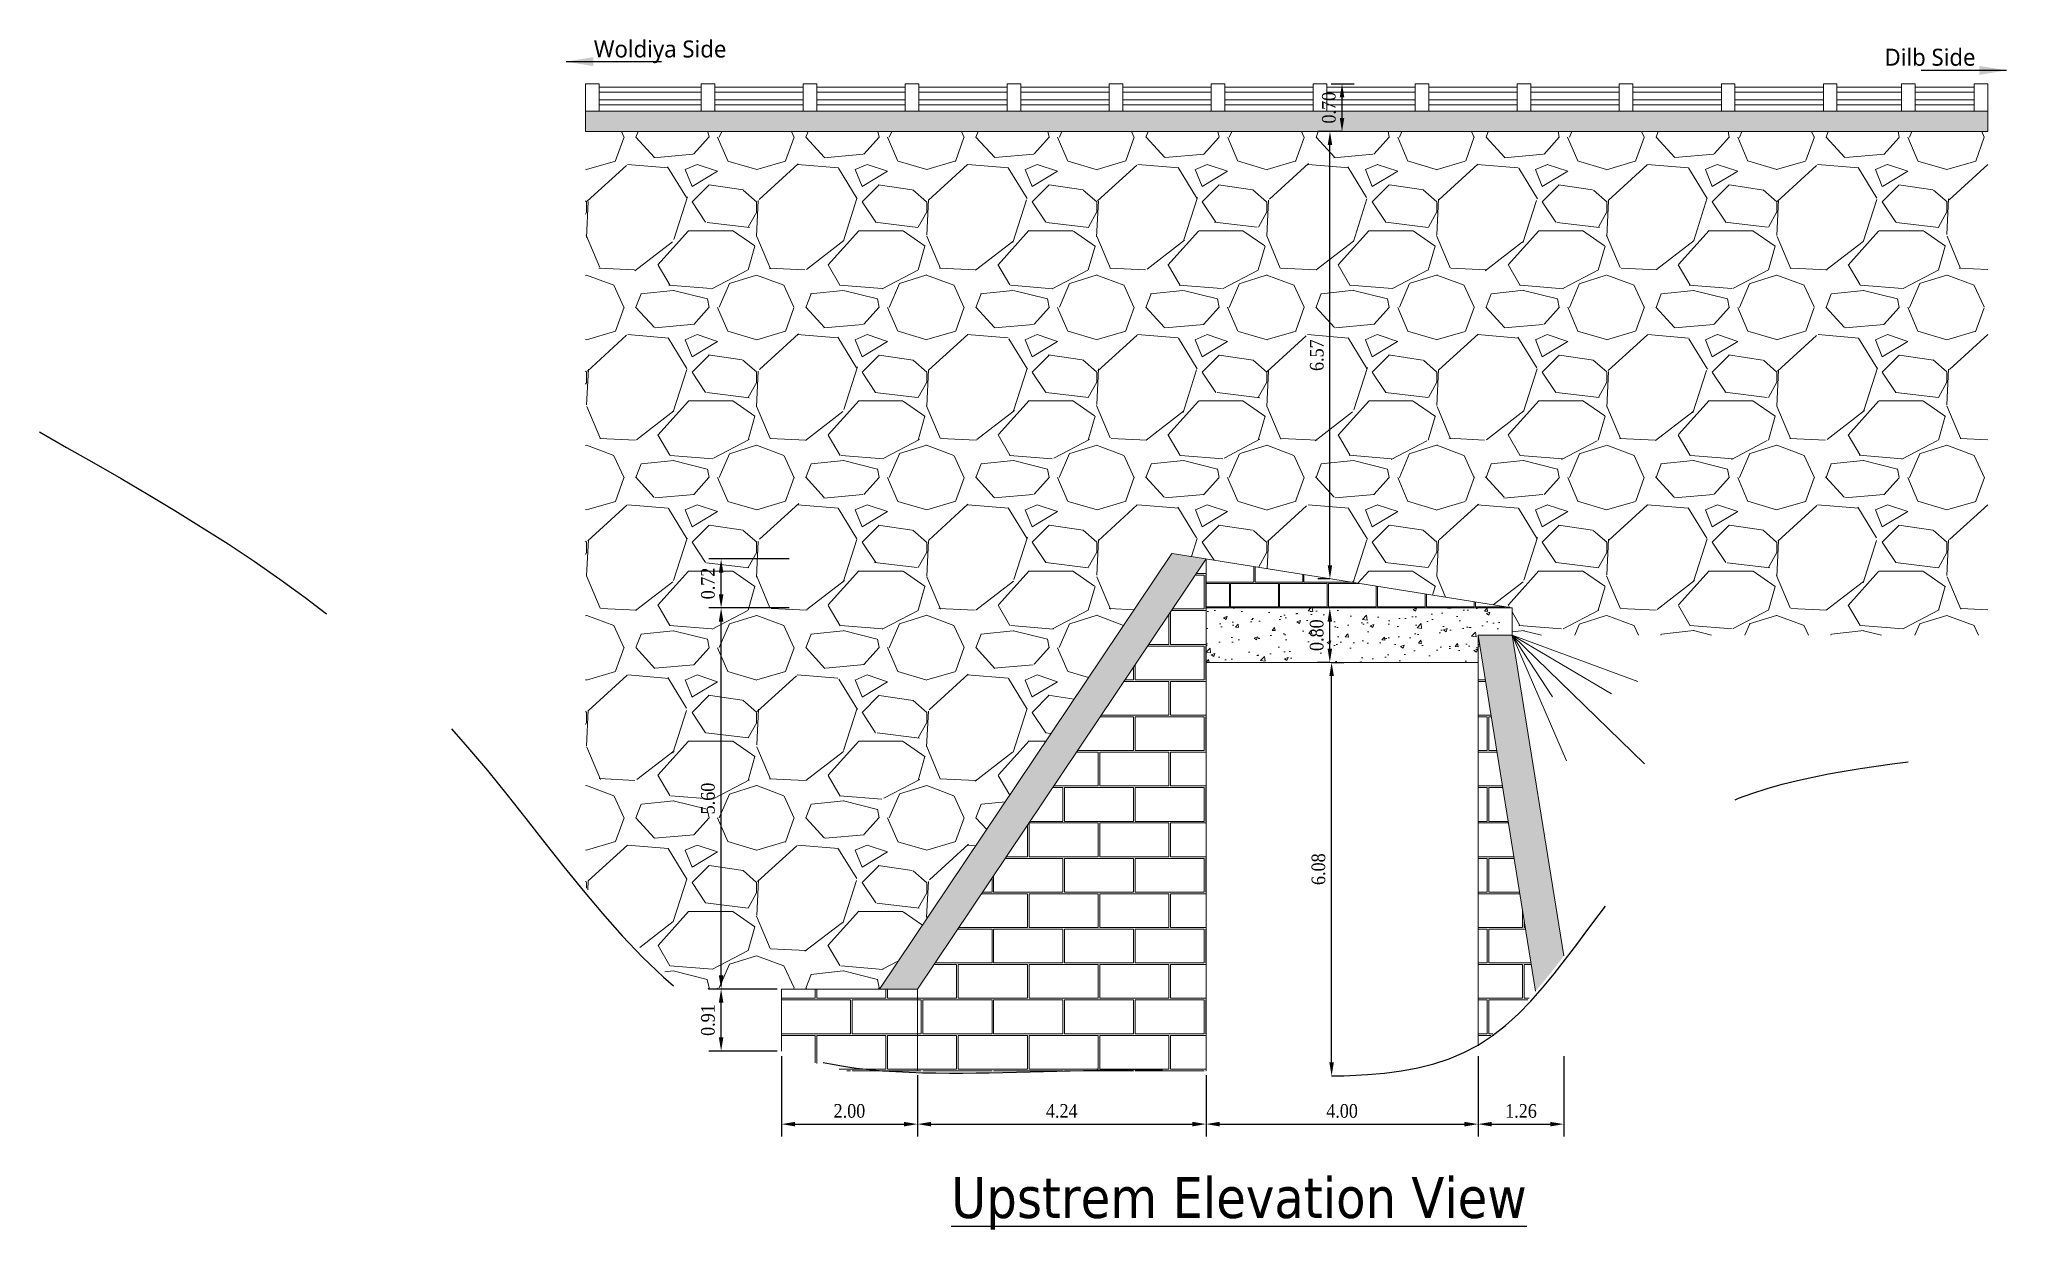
# Model space of a CAD drawing. Header units: inches. Extents: x 56 to 253, y -21 to 141.
# Drawn here: x 222.84 to 251.77, y 31.67 to 49.16 of the extents above; entities that cross this region are included whole.
import ezdxf

# ---------------------------------------------------------------- set-up
doc = ezdxf.new("R2010")
doc.units = ezdxf.units.IN
doc.header["$MEASUREMENT"] = 0
doc.linetypes.add('HIDDEN', pattern=[0.375, 0.25, -0.125])
for name, color, linetype, lineweight in [('dima', 7, 'Continuous', 0), ('hach', 251, 'Continuous', 0), ('hand wall', 5, 'Continuous', 9), ('text', 1, 'Continuous', 0), ('wall', 4, 'Continuous', 13)]:
    doc.layers.add(name, color=color, linetype=linetype, lineweight=lineweight)
doc.layers.add('Ground', color=3, linetype='Continuous')
doc.layers.add('TEXT2', color=7, linetype='Continuous')
doc.styles.get("Standard").update_dxf_attribs({"font": 'GARA.TTF'})
doc.dimstyles.get("Standard").update_dxf_attribs({"dimtxt": 0.2, "dimasz": 0.2, "dimexe": 0.18, "dimexo": 0.0625, "dimgap": 0.09, "dimtad": 1, "dimzin": 0, "dimdsep": 46, "dimtxsty": 'Standard', "dimcen": 0.09, "dimclrd": 253, "dimclre": 21, "dimadec": 0, "dimazin": 0, "dimtfac": 1, "dimtix": 1, "dimtofl": 0, "dimtmove": 0, "dimatfit": 3, "dimfxl": 1, "dimfxlon": 1, "dimtolj": 1, "dimtzin": 0, "dimarcsym": 0})

msp = doc.modelspace()

# ---------------------------------------------------------------- texts
at = {"layer": 'text', "char_height": 0.25, "width": 5.136595778254399, "attachment_point": 1}
for s, insert in [('{\\fSegoe UI|b0|i0|c0|p34;Woldiya Side}', (230.9971745368019, 49.14244494370744)), ('{\\fSegoe UI|b0|i0|c0|p34;Dilb Side}', (249.9736854369821, 49.02141947981843))]:
    msp.add_mtext(s, dxfattribs=dict(at, insert=insert))
at = {"layer": 'TEXT2', "insert": (236.2494658291737, 32.44203595792371), "char_height": 0.6, "width": 10.53104390392349, "attachment_point": 1}
msp.add_mtext('{\\fTahoma|b0|i0|c0|p34;\\LUpstrem Elevation View}', dxfattribs=at)

# ---------------------------------------------------------------- blocks, each defined once
blk = doc.blocks.new('*D23')
at = {"layer": 'Defpoints', "color": 0}
for p in [(233.7547489331983, 34.29504920578965), (235.7547489331983, 34.00470017590914), (235.7547489331983, 33.22077554765553)]:
    blk.add_point(p, dxfattribs=at)
at = {"layer": 'dima', "color": 21, "lineweight": -2}
for p, q in [((233.7547489331983, 34.22077554765553), (233.7547489331983, 33.04077554765554)), ((235.7547489331983, 33.94220017590914), (235.7547489331983, 33.04077554765554))]:
    blk.add_line(p, q, dxfattribs=at)
at = {"layer": 'dima', "color": 253, "lineweight": -2}
blk.add_line((233.9547489331983, 33.22077554765553), (235.5547489331983, 33.22077554765553), dxfattribs=at)
at = {"layer": 'dima', "color": 253}
for points in [[(233.9547489331983, 33.25410888098887), (233.9547489331983, 33.1874422143222), (233.7547489331983, 33.22077554765553)], [(235.5547489331983, 33.25410888098887), (235.5547489331983, 33.1874422143222), (235.7547489331983, 33.22077554765553)]]:
    blk.add_solid(points, dxfattribs=at)
at = {"layer": 'dima', "color": 0, "insert": (234.7547489331983, 33.41300935256991), "char_height": 0.2, "attachment_point": 5}
blk.add_mtext('\\A1;2.00', dxfattribs=at)
blk = doc.blocks.new('*D24')
at = {"layer": 'Defpoints', "color": 0}
for p in [(235.7547489331983, 34.00470017590914), (239.9973896203176, 34.00470017590914), (239.9973896203176, 33.22077554765553)]:
    blk.add_point(p, dxfattribs=at)
at = {"layer": 'dima', "color": 21, "lineweight": -2}
for p, q in [((235.7547489331983, 33.94220017590914), (235.7547489331983, 33.04077554765554)), ((239.9973896203176, 33.94220017590914), (239.9973896203176, 33.04077554765554))]:
    blk.add_line(p, q, dxfattribs=at)
at = {"layer": 'dima', "color": 253, "lineweight": -2}
blk.add_line((235.9547489331983, 33.22077554765553), (239.7973896203177, 33.22077554765553), dxfattribs=at)
at = {"layer": 'dima', "color": 253}
for points in [[(235.9547489331983, 33.25410888098887), (235.9547489331983, 33.1874422143222), (235.7547489331983, 33.22077554765553)], [(239.7973896203177, 33.25410888098887), (239.7973896203177, 33.1874422143222), (239.9973896203176, 33.22077554765553)]]:
    blk.add_solid(points, dxfattribs=at)
at = {"layer": 'dima', "color": 0, "insert": (237.876069276758, 33.41293489240609), "char_height": 0.2, "attachment_point": 5}
blk.add_mtext('\\A1;4.24', dxfattribs=at)
blk = doc.blocks.new('*D25')
at = {"layer": 'Defpoints', "color": 0}
for p in [(243.9973896203176, 34.3824815207004), (239.9973896203176, 34.00470017590914), (243.9973896203176, 33.22077554765553)]:
    blk.add_point(p, dxfattribs=at)
at = {"layer": 'dima', "color": 21, "lineweight": -2}
for p, q in [((243.9973896203176, 34.22077554765553), (243.9973896203176, 33.04077554765554)), ((239.9973896203176, 33.94220017590914), (239.9973896203176, 33.04077554765554))]:
    blk.add_line(p, q, dxfattribs=at)
at = {"layer": 'dima', "color": 253, "lineweight": -2}
blk.add_line((240.1973896203176, 33.22077554765553), (243.7973896203176, 33.22077554765553), dxfattribs=at)
at = {"layer": 'dima', "color": 253}
for points in [[(240.1973896203176, 33.25410888098887), (240.1973896203176, 33.1874422143222), (239.9973896203176, 33.22077554765553)], [(243.7973896203176, 33.25410888098887), (243.7973896203176, 33.1874422143222), (243.9973896203176, 33.22077554765553)]]:
    blk.add_solid(points, dxfattribs=at)
at = {"layer": 'dima', "color": 0, "insert": (241.9973896203176, 33.41300935256991), "char_height": 0.2, "attachment_point": 5}
blk.add_mtext('\\A1;4.00', dxfattribs=at)
blk = doc.blocks.new('*D26')
at = {"layer": 'Defpoints', "color": 0}
for p in [(245.2596530626628, 35.6924445253668), (243.9973896203176, 34.3824815207004), (245.2596530626628, 33.22077554765553)]:
    blk.add_point(p, dxfattribs=at)
at = {"layer": 'dima', "color": 21, "lineweight": -2}
for p, q in [((243.9973896203176, 34.22077554765553), (243.9973896203176, 33.04077554765554)), ((245.2596530626628, 34.22077554765553), (245.2596530626628, 33.04077554765554))]:
    blk.add_line(p, q, dxfattribs=at)
at = {"layer": 'dima', "color": 253, "lineweight": -2}
blk.add_line((244.1973896203176, 33.22077554765553), (245.0596530626628, 33.22077554765553), dxfattribs=at)
at = {"layer": 'dima', "color": 253}
for points in [[(244.1973896203176, 33.25410888098887), (244.1973896203176, 33.1874422143222), (243.9973896203176, 33.22077554765553)], [(245.0596530626628, 33.25410888098887), (245.0596530626628, 33.1874422143222), (245.2596530626628, 33.22077554765553)]]:
    blk.add_solid(points, dxfattribs=at)
at = {"layer": 'dima', "color": 0, "insert": (244.6285213414902, 33.41293489240609), "char_height": 0.2, "attachment_point": 5}
blk.add_mtext('\\A1;1.26', dxfattribs=at)
blk = doc.blocks.new('*D27')
at = {"layer": 'Defpoints', "color": 0}
for p in [(241.8180155230456, 40.00470017590914), (241.8439854341001, 40.00470017590914), (241.8180155230456, 33.92843589685685)]:
    blk.add_point(p, dxfattribs=at)
at = {"layer": 'dima', "color": 21, "lineweight": -2}
for p, q in [((241.8439854341001, 40.00470017590914), (242.0239854341001, 40.00470017590914)), ((241.8439854341001, 33.92843589685685), (242.0239854341001, 33.92843589685685))]:
    blk.add_line(p, q, dxfattribs=at)
at = {"layer": 'dima', "color": 253, "lineweight": -2}
blk.add_line((241.8439854341001, 34.12843589685686), (241.8439854341001, 39.80470017590913), dxfattribs=at)
at = {"layer": 'dima', "color": 253}
for points in [[(241.8106521007668, 39.80470017590913), (241.8773187674334, 39.80470017590913), (241.8439854341001, 40.00470017590914)], [(241.8106521007668, 34.12843589685686), (241.8773187674334, 34.12843589685686), (241.8439854341001, 33.92843589685685)]]:
    blk.add_solid(points, dxfattribs=at)
at = {"layer": 'dima', "color": 0, "insert": (241.6517516291857, 36.96656803638304), "char_height": 0.2, "attachment_point": 5, "rotation": 90}
blk.add_mtext('\\A1;6.08', dxfattribs=at)
blk = doc.blocks.new('*D28')
at = {"layer": 'Defpoints', "color": 0}
for p in [(241.8180155230456, 40.80470017590913), (241.8805155230456, 40.80470017590913), (241.8805155230456, 40.00470017590914)]:
    blk.add_point(p, dxfattribs=at)
at = {"layer": 'dima', "color": 21, "lineweight": -2}
for p, q in [((241.8180155230456, 40.80470017590913), (241.6380155230456, 40.80470017590913)), ((241.8180155230456, 40.00470017590914), (241.6380155230456, 40.00470017590914))]:
    blk.add_line(p, q, dxfattribs=at)
at = {"layer": 'dima', "color": 253, "lineweight": -2}
blk.add_line((241.8180155230456, 40.20470017590914), (241.8180155230456, 40.60470017590913), dxfattribs=at)
at = {"layer": 'dima', "color": 253}
for points in [[(241.7846821897123, 40.60470017590913), (241.8513488563789, 40.60470017590913), (241.8180155230456, 40.80470017590913)], [(241.7846821897123, 40.20470017590914), (241.8513488563789, 40.20470017590914), (241.8180155230456, 40.00470017590914)]]:
    blk.add_solid(points, dxfattribs=at)
at = {"layer": 'dima', "color": 0, "insert": (241.6257817181312, 40.40470017590918), "char_height": 0.2, "attachment_point": 5, "rotation": 90}
blk.add_mtext('\\A1;0.80', dxfattribs=at)
blk = doc.blocks.new('*D30')
at = {"layer": 'Defpoints', "color": 0}
for p in [(232.8678286416412, 35.20470017590913), (233.7547489331983, 35.20470017590913), (233.7547489331983, 34.29504920578965)]:
    blk.add_point(p, dxfattribs=at)
at = {"layer": 'dima', "color": 21, "lineweight": -2}
for p, q in [((233.6922489331983, 35.20470017590913), (232.6878286416411, 35.20470017590913)), ((233.6922489331983, 34.29504920578965), (232.6878286416411, 34.29504920578965))]:
    blk.add_line(p, q, dxfattribs=at)
at = {"layer": 'dima', "color": 253, "lineweight": -2}
blk.add_line((232.8678286416412, 34.49504920578966), (232.8678286416412, 35.00470017590913), dxfattribs=at)
at = {"layer": 'dima', "color": 253}
for points in [[(232.8344953083078, 35.00470017590913), (232.9011619749745, 35.00470017590913), (232.8678286416412, 35.20470017590913)], [(232.8344953083078, 34.49504920578966), (232.9011619749745, 34.49504920578966), (232.8678286416412, 34.29504920578965)]]:
    blk.add_solid(points, dxfattribs=at)
at = {"layer": 'dima', "color": 0, "insert": (232.6755948367268, 34.74987469084942), "char_height": 0.2, "attachment_point": 5, "rotation": 90}
blk.add_mtext('\\A1;0.91', dxfattribs=at)
blk = doc.blocks.new('*D31')
at = {"layer": 'Defpoints', "color": 0}
for p in [(232.8678286416412, 40.80470017590913), (239.9973896203176, 40.80470017590913), (233.7547489331983, 35.20470017590913)]:
    blk.add_point(p, dxfattribs=at)
at = {"layer": 'dima', "color": 21, "lineweight": -2}
for p, q in [((233.8678286416412, 40.80470017590913), (232.6878286416411, 40.80470017590913)), ((233.6922489331983, 35.20470017590913), (232.6878286416411, 35.20470017590913))]:
    blk.add_line(p, q, dxfattribs=at)
at = {"layer": 'dima', "color": 253, "lineweight": -2}
blk.add_line((232.8678286416412, 35.40470017590913), (232.8678286416412, 40.60470017590913), dxfattribs=at)
at = {"layer": 'dima', "color": 253}
for points in [[(232.8344953083078, 40.60470017590913), (232.9011619749745, 40.60470017590913), (232.8678286416412, 40.80470017590913)], [(232.8344953083078, 35.40470017590913), (232.9011619749745, 35.40470017590913), (232.8678286416412, 35.20470017590913)]]:
    blk.add_solid(points, dxfattribs=at)
at = {"layer": 'dima', "color": 0, "insert": (232.6753714562354, 38.00470017590916), "char_height": 0.2, "attachment_point": 5, "rotation": 90}
blk.add_mtext('\\A1;5.60', dxfattribs=at)
blk = doc.blocks.new('*D32')
at = {"layer": 'Defpoints', "color": 0}
for p in [(232.8678286416412, 41.52470017590908), (239.9973896203176, 41.52470017590908), (239.9973896203176, 40.80470017590913)]:
    blk.add_point(p, dxfattribs=at)
at = {"layer": 'dima', "color": 21, "lineweight": -2}
for p, q in [((233.8678286416412, 41.52470017590908), (232.6878286416411, 41.52470017590908)), ((233.8678286416412, 40.80470017590913), (232.6878286416411, 40.80470017590913))]:
    blk.add_line(p, q, dxfattribs=at)
at = {"layer": 'dima', "color": 253, "lineweight": -2}
blk.add_line((232.8678286416412, 41.00470017590914), (232.8678286416412, 41.32470017590908), dxfattribs=at)
at = {"layer": 'dima', "color": 253}
for points in [[(232.8344953083078, 41.32470017590908), (232.9011619749745, 41.32470017590908), (232.8678286416412, 41.52470017590908)], [(232.8344953083078, 41.00470017590914), (232.9011619749745, 41.00470017590914), (232.8678286416412, 40.80470017590913)]]:
    blk.add_solid(points, dxfattribs=at)
at = {"layer": 'dima', "color": 0, "insert": (232.6755948367268, 41.16470017590915), "char_height": 0.2, "attachment_point": 5, "rotation": 90}
blk.add_mtext('\\A1;0.72', dxfattribs=at)
blk = doc.blocks.new('*D33')
at = {"layer": 'Defpoints', "color": 0}
for p in [(241.819531835482, 47.80470017590914), (241.9973896203176, 47.80470017590914), (241.819531835482, 41.23315742148284)]:
    blk.add_point(p, dxfattribs=at)
at = {"layer": 'dima', "color": 21, "lineweight": -2}
for p, q in [((241.9348896203176, 47.80470017590914), (241.639531835482, 47.80470017590914)), ((241.819531835482, 41.23315742148284), (241.639531835482, 41.23315742148284))]:
    blk.add_line(p, q, dxfattribs=at)
at = {"layer": 'dima', "color": 253, "lineweight": -2}
blk.add_line((241.819531835482, 41.43315742148285), (241.819531835482, 47.60470017590914), dxfattribs=at)
at = {"layer": 'dima', "color": 253}
for points in [[(241.7861985021487, 47.60470017590914), (241.8528651688153, 47.60470017590914), (241.819531835482, 47.80470017590914)], [(241.7861985021487, 41.43315742148285), (241.8528651688153, 41.43315742148285), (241.819531835482, 41.23315742148284)]]:
    blk.add_solid(points, dxfattribs=at)
at = {"layer": 'dima', "color": 0, "insert": (241.6270746500762, 44.51892879869604), "char_height": 0.2, "attachment_point": 5, "rotation": 90}
blk.add_mtext('\\A1;6.57', dxfattribs=at)
blk = doc.blocks.new('*D34')
at = {"layer": 'Defpoints', "color": 0}
for p in [(241.7740507731126, 48.50470017590914), (241.9973896203176, 48.50470017590914), (241.9973896203176, 47.80470017590914)]:
    blk.add_point(p, dxfattribs=at)
at = {"layer": 'dima', "color": 21, "lineweight": -2}
for p, q in [((241.8365507731126, 48.50470017590914), (242.1773896203176, 48.50470017590914)), ((241.9973896203176, 47.80470017590914), (241.8173896203176, 47.80470017590914))]:
    blk.add_line(p, q, dxfattribs=at)
at = {"layer": 'dima', "color": 253, "lineweight": -2}
blk.add_line((241.9973896203176, 48.00470017590914), (241.9973896203176, 48.30470017590913), dxfattribs=at)
at = {"layer": 'dima', "color": 253}
for points in [[(241.9640562869843, 48.30470017590913), (242.030722953651, 48.30470017590913), (241.9973896203176, 48.50470017590914)], [(241.9640562869843, 48.00470017590914), (242.030722953651, 48.00470017590914), (241.9973896203176, 47.80470017590914)]]:
    blk.add_solid(points, dxfattribs=at)
at = {"layer": 'dima', "color": 0, "insert": (241.8051558154033, 48.15470017590918), "char_height": 0.2, "attachment_point": 5, "rotation": 90}
blk.add_mtext('\\A1;0.70', dxfattribs=at)

# ---------------------------------------------------------------- dimensions: what is measured, and where the dimension line sits
at = {"layer": 'dima'}
for base, p1, p2, picture, middle in [((241.9973896203176, 48.50470017590914), (241.9973896203176, 47.80470017590914), (241.7740507731126, 48.50470017590914), '*D34', (241.8051558154033, 48.15470017590918)), ((241.819531835482, 47.80470017590914), (241.819531835482, 41.23315742148284), (241.9973896203176, 47.80470017590914), '*D33', (241.6270746500762, 44.51892879869604)), ((232.8678286416412, 41.52470017590908), (239.9973896203176, 40.80470017590913), (239.9973896203176, 41.52470017590908), '*D32', (232.6755948367268, 41.16470017590915)), ((232.8678286416412, 40.80470017590913), (233.7547489331983, 35.20470017590913), (239.9973896203176, 40.80470017590913), '*D31', (232.6753714562354, 38.00470017590916)), ((241.8180155230456, 40.80470017590913), (241.8805155230456, 40.00470017590914), (241.8805155230456, 40.80470017590913), '*D28', (241.6257817181312, 40.40470017590918)), ((241.8439854341001, 40.00470017590914), (241.8180155230456, 33.92843589685685), (241.8180155230456, 40.00470017590914), '*D27', (241.6517516291857, 36.96656803638304)), ((232.8678286416412, 35.20470017590913), (233.7547489331983, 34.29504920578965), (233.7547489331983, 35.20470017590913), '*D30', (232.6755948367268, 34.74987469084942))]:
    dim = msp.add_linear_dim(base=base, p1=p1, p2=p2, angle=90, dimstyle='Standard', dxfattribs=at)
    dim.commit()
    dim.dimension.update_dxf_attribs({"geometry": picture, "text_midpoint": middle})
for base, p1, p2, picture, middle in [((245.2596530626628, 33.22077554765553), (243.9973896203176, 34.3824815207004), (245.2596530626628, 35.6924445253668), '*D26', (244.6285213414902, 33.41293489240609)), ((235.7547489331983, 33.22077554765553), (233.7547489331983, 34.29504920578965), (235.7547489331983, 34.00470017590914), '*D23', (234.7547489331983, 33.41300935256991)), ((243.9973896203176, 33.22077554765553), (239.9973896203176, 34.00470017590914), (243.9973896203176, 34.3824815207004), '*D25', (241.9973896203176, 33.41300935256991)), ((239.9973896203176, 33.22077554765553), (235.7547489331983, 34.00470017590914), (239.9973896203176, 34.00470017590914), '*D24', (237.876069276758, 33.41293489240609))]:
    dim = msp.add_linear_dim(base=base, p1=p1, p2=p2, dimstyle='Standard', dxfattribs=at)
    dim.commit()
    dim.dimension.update_dxf_attribs({"geometry": picture, "text_midpoint": middle})

# ---------------------------------------------------------------- hatches: boundary and pattern name
at = {"layer": 'hach'}
h = msp.add_hatch(dxfattribs=at)
h.set_pattern_fill('AR-SAND', color=256, scale=0.095, style=0)
h.set_pattern_definition([(37.50000000000001, (230.8740507731126, 47.80470017590913), (-0.005984369020412775, 0.1830482580562501), [0, -0.1444, 0, -0.1615, 0, -0.154375]), (7.499999999999999, (230.8740507731126, 47.80470017590913), (0.1681287870004341, 0.2681038761968254), [0, -0.0779, 0, -0.13015, 0, -0.049875]), (327.5, (230.7572007731126, 47.80470017590913), (0.2958434768663921, 0.0005376100860116273), [0, -0.0475, 0, -0.171, 0, -0.22325]), (317.5, (230.7572007731126, 47.80470017590913), (0.2855820274343678, 0.08337917866875368), [0, -0.02375, 0, -0.1121, 0, -0.12825])])
h.paths.add_polyline_path([(237.8561913686355, 48.10470017590913), (230.8740507731126, 48.10470017590913), (230.8740507731126, 47.80470017590913), (237.8561913686355, 47.80470017590913)])
h.paths.add_polyline_path([(242.8561913686355, 48.10470017590913), (237.8561913686355, 48.10470017590913), (237.8561913686355, 47.80470017590913), (242.8561913686355, 47.80470017590913)])
h.paths.add_polyline_path([(251.4907771338811, 48.10470017590913), (242.8561913686355, 48.10470017590913), (242.8561913686355, 47.80470017590913), (251.4907771338811, 47.80470017590913)])
h = msp.add_hatch(dxfattribs=at)
h.set_pattern_fill('GRAVEL', color=256, scale=2.5, style=0)
h.set_pattern_definition([(228.0128, (232.6740507731126, 37.70470017590913), (-19.9999955803954, -22.50000335401812), [0.33634, -33.29772]), (184.9697, (232.4490507731126, 37.45470017590913), (30.00000262879409, 2.49997826751763), [0.57717, -57.1398125]), (132.5104, (231.8740507731126, 37.40470017590913), (24.99997679586703, -27.500021684678), [0.4069700000000001, -40.29008]), (267.2737, (230.8990507731126, 36.77970017590913), (2.499990044317976, 50.00000073743367), [0.525595, -52.033895]), (292.8337, (230.8740507731126, 36.25470017590913), (-12.50002476359285, 29.99999102944444), [0.5153875, -51.02343250000001]), (357.2737, (231.0740507731126, 35.77970017590913), (-50.00000073743367, 2.499990044317979), [0.525595, -52.033895]), (37.6942, (231.5990507731126, 35.75470017590913), (-32.50001836404494, -24.99997601290132), [0.6950725, -68.8121225]), (72.2553, (232.1490507731126, 36.17970017590913), (17.50002690676352, 54.99999057809796), [0.65622, -64.9658025]), (121.4296, (232.3490507731126, 36.80470017590913), (-20.00002058544091, 32.49998759123142), [0.527375, -52.2101825]), (175.2364, (232.0740507731126, 37.25470017590913), (27.50000236579896, -2.499978831653151), [0.6020800000000001, -29.5019075]), (222.3974, (231.4740507731126, 37.30470017590913), (-30.00001837768309, -27.4999802050353), [0.77862, -77.0834375]), (138.8141, (233.3740507731126, 36.75470017590913), (-17.50000736701429, 14.99999328335689), [0.2657525, -26.30961]), (171.4692, (233.1740507731126, 36.92970017590913), (32.49999571203782, -5.000019775099476), [0.5055925, -50.0537775]), (225, (232.6740507731126, 37.00470017590913), (-2.775557561562891e-16, -2.50000077362238), [0.3535525, -3.18198]), (203.1986, (232.4990507731126, 37.30470017590913), (12.49999932666769, 5.000003313162135), [0.190395, -18.8490375]), (291.8014, (232.3240507731126, 37.22970017590913), (-2.499999776251622, 7.500000682526925), [0.2692575, -13.193655]), (30.9638, (232.4240507731126, 36.97970017590913), (7.499995055719994, 5.000006208851832), [0.4373225, -14.1400575]), (161.5651, (232.7990507731126, 37.20470017590913), (5.000001086482405, -2.499996008056769), [0.3162275000000001, -7.5894675]), (16.38950000000001, (230.8740507731126, 37.22970017590913), (25.0000054960299, 7.499981774544926), [0.443, -43.8571125]), (70.3462, (231.2990507731126, 37.35470017590913), (-9.999988118429364, -27.50000533901556), [0.3716524999999999, -36.79352]), (293.1986, (232.7990507731126, 37.70470017590913), (-5.000003313162135, 12.49999932666769), [0.3807875, -18.658645]), (343.6105, (232.9490507731126, 37.35470017590913), (-25.00000549602989, 7.499981774544934), [0.443, -43.8571125]), (339.444, (230.8740507731126, 35.67970017590913), (-12.50000461135606, 4.999989991053961), [0.4272, -20.93281]), (294.7751, (231.2740507731126, 35.52970017590913), (-12.49998047311292, 27.50000855459779), [0.357945, -35.4366075]), (66.80140000000002, (232.8240507731126, 35.20470017590913), (5.000003313162137, 12.49999932666769), [0.3807875, -18.658645]), (17.354, (232.9740507731126, 35.55470017590913), (-32.50000504774208, -9.999986255647796), [0.4190775, -41.48855999999999]), (69.444, (231.5990507731126, 35.20470017590913), (-4.999989991053967, -12.50000461135605), [0.2136, -21.14641]), (101.3099, (232.6740507731126, 35.20470017590913), (-2.499994080404013, 10.00000188057738), [0.127475, -12.6200725]), (165.9638, (232.6490507731126, 35.32970017590913), (7.500001364974349, -2.499995143403114), [0.5153875, -9.792375]), (186.009, (232.1490507731126, 35.45470017590913), (24.9999993772651, 2.499998293704603), [0.477625, -47.2848075]), (303.6901, (232.4240507731126, 36.75470017590913), (-2.500003336267977, 4.999998894427901), [0.360555, -8.6533225]), (353.1572, (232.6240507731126, 36.45470017590913), (42.49999841369637, -5.000019994811903), [0.6294850000000001, -62.31890749999999]), (60.94540000000001, (233.2490507731126, 36.37970017590913), (-10.0000000679982, -17.50000096142422), [0.25739, -25.481685]), (90, (233.3740507731126, 36.60470017590913), (-2.5, 2.5), [0.15, -2.35]), (120.2564, (232.0990507731126, 35.52970017590913), (9.999987217006735, -17.50000613963683), [0.34731, -34.38380000000001]), (48.01280000000001, (231.9240507731126, 35.82970017590913), (19.9999955803954, 22.50000335401812), [0.67268, -32.96138]), (0, (232.3740507731126, 36.32970017590913), (2.5, 2.5), [0.65, -1.85]), (325.3048, (233.0240507731126, 36.32970017590913), (-24.99998564746882, 17.50002152398615), [0.395285, -39.133185]), (254.0546, (233.3490507731126, 36.10470017590913), (-2.499999723240953, -10.00000031663038), [0.364005, -17.83627]), (207.646, (233.2490507731126, 35.75470017590913), (-47.49998951794898, -25.00001928292295), [0.5926625, -58.67368499999999]), (175.4261, (232.7240507731126, 35.47970017590913), (-32.50000139578034, 2.49998700290271), [0.6269975, -62.07268499999999])])
h.paths.add_polyline_path([(230.8740507731125, 36.70530525296926), (230.9152207040273, 36.65661479986478), (231.0587534538532, 36.48959923595319), (231.2031369079071, 36.32487408315921), (231.3485477083176, 36.16279059443985), (231.4951624972479, 36.00370002272491), (231.64315791682, 35.84795362097325), (231.7927106091837, 35.69590264212454), (231.9439972164831, 35.54789833912576), (232.0971943808539, 35.40429196492665), (232.2524787444421, 35.2654347724668), (232.3240162639322, 35.20470017590912), (235.1986755497833, 35.20470017590914), (239.4952503278592, 41.60504246270249), (244.4973896203176, 40.80470017590914), (244.4973896203176, 40.40470017590914), (251.4907771338811, 40.40470017590914), (251.4907771338811, 47.80470017590913), (230.8740507731126, 47.80470017590913)])
h = msp.add_hatch(dxfattribs=at)
h.set_pattern_fill('AR-B816C', color=256, scale=0.065, style=0)
h.set_pattern_definition([(0, (233.7547489331983, 34.00470017590914), (0.52, 0.52), [1.015625, -0.024375]), (0, (233.2347489331983, 34.02907517590913), (0.52, 0.52), [1.015625, -0.024375]), (90, (233.7547489331983, 34.00470017590914), (-0.5199999999999999, 0.52), [-0.544375, 0.495625]), (90, (233.7303739331983, 34.00470017590914), (-0.5199999999999999, 0.52), [-0.544375, 0.495625])])
h.paths.add_polyline_path([(239.9973896203176, 34.00470017590914), (239.9973896203176, 41.52470017590909), (235.7547489331983, 35.2047001759092), (235.7547489331983, 34.00470017590914)])
h.paths.add_polyline_path([(243.9973896203176, 34.38478033474041), (244.1143893480787, 34.4685809173389), (244.2956508671585, 34.61683385843163), (244.468433997222, 34.77527448193905), (244.6338200849439, 34.94248800104405), (244.792890477002, 35.11705962893325), (244.843182265339, 35.1760732350353), (243.9973896203176, 40.40470017590948)])
h.paths.add_polyline_path([(233.7547489331982, 34.29553185032155), (233.8111877463561, 34.27181212252496), (233.9279339873601, 34.22656869120261), (234.0461239069868, 34.18443317817044), (234.1657107027336, 34.14531314627613), (234.2866475720951, 34.10911615836788), (234.4088877125683, 34.07574977729311), (234.5323843216485, 34.04512156589973), (234.6570905968322, 34.01713908703569), (234.7186606048391, 34.00470017590914), (235.7547489331983, 34.00470017590914), (235.7547489331984, 35.20470017590913), (233.7547489331983, 35.20470017590914)])
h = msp.add_hatch(dxfattribs=at)
h.set_pattern_fill('AR-SAND', color=256, scale=0.12, style=0)
h.set_pattern_definition([(37.50000000000001, (235.1986755497833, 34.00470017590914), (-0.007559202973152978, 0.231218852281579), [0, -0.1824, 0, -0.204, 0, -0.195]), (7.499999999999999, (235.1986755497833, 34.00470017590914), (0.2123732046321272, 0.3386575278275688), [0, -0.09839999999999999, 0, -0.1644, 0, -0.063]), (327.5, (235.0510755497833, 34.00470017590914), (0.3736970234101794, 0.0006790864244357397), [0, -0.06, 0, -0.216, 0, -0.282]), (317.5, (235.0510755497833, 34.00470017590914), (0.3607351925486751, 0.1053210677921099), [0, -0.03, 0, -0.1416, 0, -0.162])])
h.paths.add_polyline_path([(239.9973896203176, 41.52470017590912), (239.4952503278591, 41.60504246270248), (235.1986755497833, 35.20470017590914), (235.7547489331983, 35.20470017590914)])
h.paths.add_polyline_path([(245.0326658007277, 35.40303312772853), (245.0821777529152, 35.46468041806105), (245.1561981286706, 35.55865685977543), (245.2295555711526, 35.65327277318428), (245.2596372082615, 35.69254253609147), (245.0326658007277, 37.09566282003431)])
h.paths.add_polyline_path([(244.8432860403509, 35.17543170566491), (244.8822348044708, 35.22059580816089), (244.9670597990069, 35.32220980231456), (245.0326658007276, 35.40302906357977), (245.0326658007277, 37.09566282003446), (244.4973896203176, 40.40470017590914), (243.9973896203176, 40.40470017590914)])
h = msp.add_hatch(dxfattribs=at)
h.set_pattern_fill('AR-B816C', color=256, scale=0.045, style=0)
h.set_pattern_definition([(0, (239.9973896203176, 40.80470017590913), (0.36, 0.36), [0.703125, -0.016875]), (0, (239.6373896203176, 40.82157517590913), (0.36, 0.36), [0.703125, -0.016875]), (90, (239.9973896203176, 40.80470017590913), (-0.3599999999999999, 0.36), [-0.376875, 0.343125]), (90, (239.9805146203176, 40.80470017590913), (-0.3599999999999999, 0.36), [-0.376875, 0.343125])])
h.paths.add_polyline_path([(239.9973896203176, 41.52470017590913), (239.9973896203176, 40.80470017590913), (244.4973896203176, 40.80470017590914)])
h = msp.add_hatch(dxfattribs=at)
h.set_pattern_fill('AR-CONC', color=256, scale=0.075, style=0)
h.set_pattern_definition([(50, (239.9973896203176, 40.00470017590914), (0.5379451369505651, -0.04706410123694633), [0.05624999999999999, -0.61875]), (355, (239.9973896203176, 40.00470017590914), (-0.10406350020975, 0.5641441002750088), [0.045, -0.4949999999999999]), (100.4514, (240.0422183803176, 40.00077817090914), (0.4338820362855162, 0.5170796565457152), [0.0478051425, -0.5258565839999999]), (46.18420000000001, (239.9973896203176, 40.15470017590913), (0.8004307864692333, -0.1241392607467636), [0.08437499999999999, -0.928125]), (96.6356, (240.0640921790676, 40.14435519565914), (0.7009970291615275, 0.7305884031753312), [0.07170771599999999, -0.7887847499999999]), (351.1842, (239.9973896203176, 40.15470017590913), (0.7009964588502203, 0.7305889506939934), [0.0675, -0.7425]), (21, (240.0723896203176, 40.11720017590913), (0.4476802890888462, -0.3019641679990041), [0.05624999999999999, -0.61875]), (326.0000000000001, (240.0723896203176, 40.11720017590913), (0.1824864989411863, 0.5438625337851397), [0.045, -0.4949999999999999]), (71.4514, (240.1096962950676, 40.09203647140914), (0.6301669714361174, 0.2418978725324643), [0.0478051425, -0.5258565839999999]), (37.50000000000001, (239.9973896203176, 40.00470017590914), (0.009119891487968, 0.2496703903734836), [0, -0.4889999999999999, 0, -0.5025, 0, -0.496875]), (7.499999999999999, (239.9973896203176, 40.00470017590914), (0.1973021530816114, 0.2958087839117702), [0, -0.2865, 0, -0.47775, 0, -0.189375]), (327.5, (239.8301396203177, 40.00470017590914), (0.4003668271293068, -0.01691615380078485), [0, -0.1875, 0, -0.585, 0, -0.77625]), (317.5, (239.7551396203176, 40.00470017590914), (0.4373896270067897, 0.07507873674923822), [0, -0.24375, 0, -0.3885, 0, -0.5512499999999999])])
h.paths.add_polyline_path([(243.9973896203176, 40.00470017590914), (243.9973896203176, 40.40470017590913), (244.4973896203176, 40.40470017590913), (244.4973896203176, 40.80470017590913), (239.9973896203176, 40.80470017590914), (239.9973896203176, 40.00470017590914)])

# ---------------------------------------------------------------- linework, layer by layer
msp.add_line((233.7547489331983, 35.20470017590914), (233.7547489331983, 35.20470017590914))
at = {"layer": 'Ground', "linetype": 'HIDDEN', "ltscale": 20, "end_tangent": (0.9769480719559857, 0.2134770823800119)}
msp.add_spline([(222.8441530007524, 43.38997670304676), (228.845474608987, 39.0923034578257), (233.7547489331983, 34.29504920578964), (236.8110011604699, 33.97667892291378), (239.9973896203177, 34.00470017590913), (243.9973896203176, 34.38248152070162), (246.8637040337297, 37.47477978456184), (250.3210319029436, 38.54556124851649)], degree=3, dxfattribs=at)
at = {"layer": 'hach'}
for q in [(246.4423027719844, 38.51326160393839), (245.2963527385275, 38.55875032271615), (246.3439275729385, 39.72207890942684), (245.0919608412777, 39.50031800618862), (245.9574077979403, 39.54365038956414)]:
    msp.add_line((244.4973896203176, 40.40470017590914), q, dxfattribs=at)
at = {"layer": 'hand wall'}
for p, q in [((231.0740507731126, 48.50470017590914), (230.8740507731126, 48.50470017590914)), ((230.8740507731126, 48.50470017590914), (230.8740507731126, 48.10470017590913)), ((231.0740507731126, 48.50470017590914), (231.0740507731126, 48.10470017590913)), ((231.0740507731126, 48.4586057298776), (232.5740507731126, 48.4586057298776)), ((231.0740507731126, 48.3841969382963), (232.5740507731126, 48.3841969382963)), ((232.5740507731126, 48.50470017590914), (232.5740507731126, 48.10470017590913)), ((232.7740507731126, 48.50470017590914), (232.5740507731126, 48.50470017590914)), ((232.7740507731126, 48.50470017590914), (232.7740507731126, 48.10470017590914)), ((232.7740507731126, 48.4586057298776), (234.0740507731126, 48.4586057298776)), ((232.7740507731126, 48.3841969382963), (234.0740507731126, 48.3841969382963)), ((234.0740507731126, 48.50470017590914), (234.0740507731126, 48.10470017590913)), ((234.2740507731126, 48.50470017590882), (234.0740507731126, 48.50470017590883)), ((234.2740507731126, 48.50470017590914), (234.2740507731126, 48.10470017590914)), ((234.2740507731126, 48.4586057298776), (235.5740507731126, 48.4586057298776)), ((234.2740507731126, 48.3841969382963), (235.5740507731126, 48.3841969382963)), ((235.5740507731126, 48.50470017590914), (235.5740507731126, 48.10470017590913)), ((235.7740507731126, 48.50470017590914), (235.5740507731126, 48.50470017590914)), ((235.7740507731126, 48.50470017590914), (235.7740507731126, 48.10470017590914)), ((235.7740507731126, 48.4586057298776), (237.0740507731126, 48.4586057298776)), ((235.7740507731126, 48.3841969382963), (237.0740507731126, 48.3841969382963)), ((237.0740507731126, 48.50470017590914), (237.0740507731126, 48.10470017590913)), ((237.2740507731126, 48.50470017590914), (237.0740507731126, 48.50470017590914)), ((237.2740507731126, 48.50470017590914), (237.2740507731126, 48.10470017590914)), ((237.2740507731126, 48.4586057298776), (238.5740507731126, 48.4586057298776)), ((237.2740507731126, 48.3841969382963), (238.5740507731126, 48.3841969382963)), ((238.5740507731126, 48.50470017590914), (238.5740507731126, 48.10470017590913)), ((238.7740507731126, 48.50470017590914), (238.5740507731126, 48.50470017590914)), ((238.7740507731126, 48.50470017590914), (238.7740507731126, 48.10470017590914)), ((238.7740507731126, 48.4586057298776), (240.0740507731126, 48.4586057298776)), ((238.7740507731126, 48.3841969382963), (240.0740507731126, 48.3841969382963)), ((240.0740507731126, 48.50470017590914), (240.0740507731126, 48.10470017590913)), ((240.2740507731126, 48.50470017590914), (240.0740507731126, 48.50470017590914)), ((240.2740507731126, 48.50470017590914), (240.2740507731126, 48.10470017590914)), ((240.2740507731126, 48.4586057298776), (241.5740507731126, 48.4586057298776)), ((240.2740507731126, 48.3841969382963), (241.5740507731126, 48.3841969382963)), ((241.5740507731126, 48.50470017590914), (241.5740507731126, 48.10470017590913)), ((241.7740507731126, 48.50470017590914), (241.5740507731126, 48.50470017590914)), ((241.7740507731126, 48.50470017590914), (241.7740507731126, 48.10470017590914)), ((241.7740507731126, 48.4586057298776), (243.0740507731126, 48.4586057298776)), ((241.7740507731126, 48.3841969382963), (243.0740507731126, 48.3841969382963)), ((243.0740507731126, 48.50470017590914), (243.0740507731126, 48.10470017590913)), ((243.2740507731126, 48.50470017590914), (243.0740507731126, 48.50470017590914)), ((243.2740507731126, 48.50470017590914), (243.2740507731126, 48.10470017590914)), ((243.2740507731126, 48.4586057298776), (244.5740507731126, 48.4586057298776)), ((243.2740507731126, 48.3841969382963), (244.5740507731126, 48.3841969382963)), ((244.5740507731126, 48.50470017590914), (244.5740507731126, 48.10470017590913)), ((244.7740507731126, 48.50470017590914), (244.5740507731126, 48.50470017590914)), ((244.7740507731126, 48.50470017590914), (244.7740507731126, 48.10470017590914)), ((244.7740507731126, 48.4586057298776), (246.0740507731126, 48.4586057298776)), ((244.7740507731126, 48.3841969382963), (246.0740507731126, 48.3841969382963)), ((246.0740507731126, 48.50470017590914), (246.0740507731126, 48.10470017590913)), ((246.2740507731126, 48.50470017590914), (246.0740507731126, 48.50470017590914)), ((246.2740507731126, 48.50470017590914), (246.2740507731126, 48.10470017590914)), ((246.2740507731126, 48.4586057298776), (247.5740507731126, 48.4586057298776)), ((246.2740507731126, 48.3841969382963), (247.5740507731126, 48.3841969382963)), ((247.5740507731126, 48.50470017590914), (247.5740507731126, 48.10470017590913)), ((247.7740507731126, 48.50470017590914), (247.5740507731126, 48.50470017590914)), ((247.7740507731126, 48.50470017590914), (247.7740507731126, 48.10470017590914)), ((247.7740507731126, 48.4586057298776), (249.0740507731126, 48.4586057298776)), ((247.7740507731126, 48.3841969382963), (249.0740507731126, 48.3841969382963)), ((249.0740507731126, 48.50470017590914), (249.0740507731126, 48.10470017590913)), ((249.2740507731126, 48.50470017590914), (249.0740507731126, 48.50470017590914)), ((249.2740507731126, 48.50470017590914), (249.2740507731126, 48.10470017590914)), ((249.2740507731126, 48.4586057298776), (250.2227622321674, 48.4586057298776)), ((249.2740507731126, 48.3841969382963), (250.2227622321674, 48.3841969382963)), ((250.2227622321674, 48.50470017590914), (250.2227622321674, 48.10470017590913)), ((250.4227622321674, 48.50470017590914), (250.2227622321674, 48.50470017590914)), ((250.4227622321674, 48.50470017590914), (250.4227622321674, 48.10470017590914)), ((250.4227622321674, 48.4586057298776), (251.2907771338811, 48.4586057298776)), ((250.4227622321674, 48.3841969382963), (251.2907771338811, 48.3841969382963)), ((251.2907771338811, 48.50470017590914), (251.2907771338811, 48.10470017590913)), ((251.4907771338811, 48.50470017590914), (251.2907771338811, 48.50470017590914)), ((251.4907771338811, 48.50470017590914), (251.4907771338811, 48.10470017590913)), ((231.0740507731126, 48.27146396805517), (232.5740507731126, 48.27146396805517)), ((231.0740507731126, 48.19705517647387), (232.5740507731126, 48.19705517647387)), ((232.7740507731126, 48.27146396805517), (234.0740507731126, 48.27146396805517)), ((232.7740507731126, 48.19705517647387), (234.0740507731126, 48.19705517647387)), ((234.2740507731126, 48.27146396805517), (235.5740507731126, 48.27146396805517)), ((234.2740507731126, 48.19705517647387), (235.5740507731126, 48.19705517647387)), ((235.7740507731126, 48.27146396805517), (237.0740507731126, 48.27146396805517)), ((235.7740507731126, 48.19705517647387), (237.0740507731126, 48.19705517647387)), ((237.2740507731126, 48.27146396805517), (238.5740507731126, 48.27146396805517)), ((237.2740507731126, 48.19705517647387), (238.5740507731126, 48.19705517647387)), ((238.7740507731126, 48.27146396805517), (240.0740507731126, 48.27146396805517)), ((238.7740507731126, 48.19705517647387), (240.0740507731126, 48.19705517647387)), ((240.2740507731126, 48.27146396805517), (241.5740507731126, 48.27146396805517)), ((240.2740507731126, 48.19705517647387), (241.5740507731126, 48.19705517647387)), ((241.7740507731126, 48.27146396805517), (243.0740507731126, 48.27146396805517)), ((241.7740507731126, 48.19705517647387), (243.0740507731126, 48.19705517647387)), ((243.2740507731126, 48.27146396805517), (244.5740507731126, 48.27146396805517)), ((243.2740507731126, 48.19705517647387), (244.5740507731126, 48.19705517647387)), ((244.7740507731126, 48.27146396805517), (246.0740507731126, 48.27146396805517)), ((244.7740507731126, 48.19705517647387), (246.0740507731126, 48.19705517647387)), ((246.2740507731126, 48.27146396805517), (247.5740507731126, 48.27146396805517)), ((246.2740507731126, 48.19705517647387), (247.5740507731126, 48.19705517647387)), ((247.7740507731126, 48.27146396805517), (249.0740507731126, 48.27146396805517)), ((247.7740507731126, 48.19705517647387), (249.0740507731126, 48.19705517647387)), ((249.2740507731126, 48.27146396805517), (250.2227622321674, 48.27146396805517)), ((249.2740507731126, 48.19705517647387), (250.2227622321674, 48.19705517647387)), ((250.4227622321674, 48.27146396805517), (251.2907771338811, 48.27146396805517)), ((250.4227622321674, 48.19705517647387), (251.2907771338811, 48.19705517647387))]:
    msp.add_line(p, q, dxfattribs=at)
at = {"layer": 'wall'}
for p, q in [((230.8740507731126, 48.10470017590913), (251.4907771338811, 48.10470017590913)), ((230.8740507731126, 48.10470017590913), (230.8740507731126, 47.80470017590914)), ((251.4907771338811, 48.10470017590913), (251.4907771338811, 47.80470017590914)), ((230.8740507731126, 47.80470017590914), (251.4907771338811, 47.80470017590914)), ((239.4952503278592, 41.60504246270249), (235.1986755497833, 35.20470017590913)), ((239.9973896203176, 41.52470017590912), (235.7547489331983, 35.20470017590914)), ((239.4973896203176, 41.60470017590913), (244.4973896203176, 40.80470017590913)), ((239.9973896203176, 41.52470017590912), (239.9973896203176, 34.00470017590914)), ((239.9973896203176, 40.80470017590913), (244.4973896203176, 40.80470017590913)), ((244.4973896203176, 40.80470017590914), (244.4973896203176, 40.40470017590916)), ((243.9973896203176, 40.40470017590914), (244.8433447127445, 35.17506899731154)), ((243.9973896203176, 40.40470017590914), (244.4973896203176, 40.40470017590914)), ((243.9973896203176, 40.40470017590914), (243.9973896203176, 34.3824815207004)), ((244.4973896203176, 40.40470017590914), (245.2596530626628, 35.6924445253668)), ((239.9973896203176, 40.00470017590914), (243.9973896203177, 40.00470017590914)), ((233.7547489331983, 35.20470017590913), (233.7547489331983, 34.29504920578965)), ((233.7547489331983, 35.20470017590914), (235.7547489331983, 35.20470017590914)), ((235.7547489331983, 35.20470017590917), (235.7547489331983, 34.00470017590914))]:
    msp.add_line(p, q, dxfattribs=at)

msp.set_redraw_order([(e.dxf.handle, doc.entitydb.next_handle()) for e in msp.query("TEXT MTEXT ATTDEF DIMENSION ARC_DIMENSION")])  # texts and dimensions are drawn at this point

# ---------------------------------------------------------------- leaders
for points in [[(230.5883628035076, 48.83164091807021), (231.9914078169919, 48.83164091807021)], [(251.7689233193353, 48.70319300272894), (250.5129530667386, 48.70319300272894)]]:
    msp.add_leader(points, dimstyle='Standard', override={"dimasz": 0.4, "dimtad": 0})

doc.saveas('drawing.dxf')
